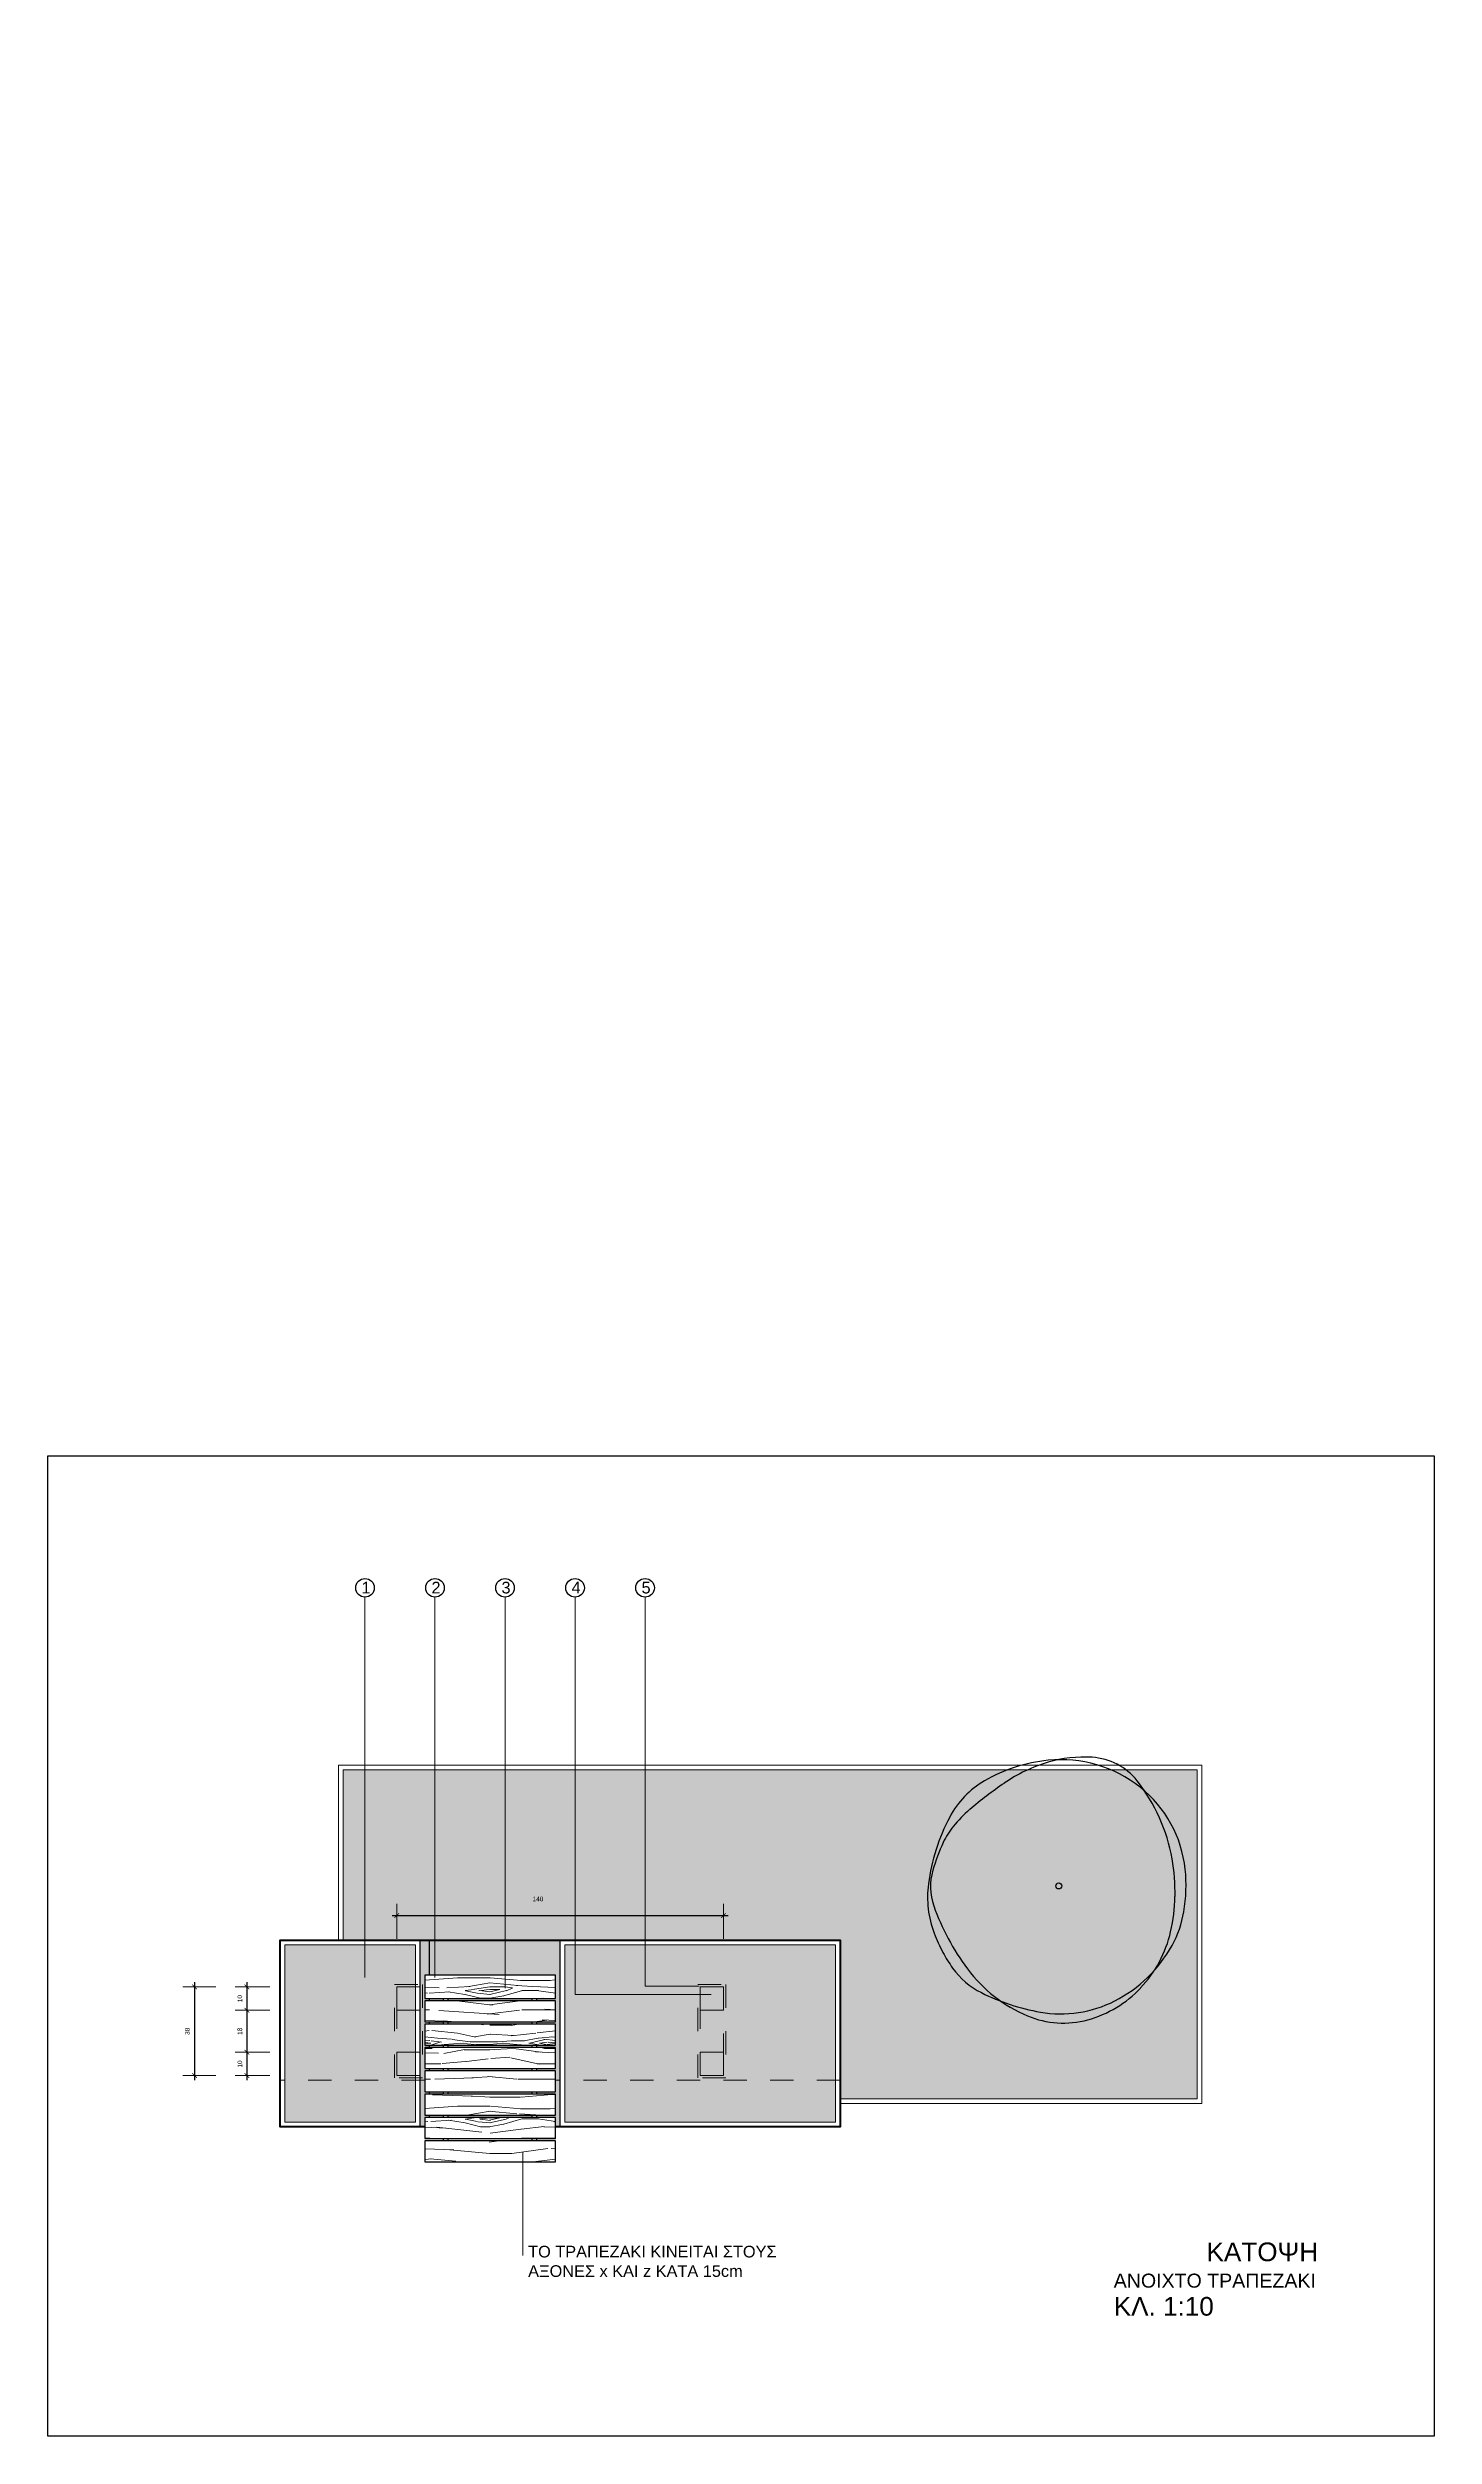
# Model space of a CAD drawing. Header units: millimetres. Extents: x -2.1 to 56.3, y -12 to 10.2.
# Drawn here: x 7 to 12.94, y 0 to 10.23 of the extents above; entities that cross this region are included whole.
import ezdxf

# ---------------------------------------------------------------- set-up
doc = ezdxf.new("R2010")
doc.units = ezdxf.units.MM
doc.header["$LTSCALE"] = 0.01
doc.linetypes.add('ACAD_ISO02W100', pattern=[15, 12, -3])
for name, color, linetype, lineweight in [('0.4', 252, 'Continuous', 40), ('CONCRETE', 253, 'Continuous', 30), ('DIMS', 30, 'Continuous', 15), ('HIDDEN', 254, 'Continuous', 20), ('METAL', 4, 'Continuous', 25), ('PROVOLH', 81, 'Continuous', 5), ('SYMBOLS', 51, 'Continuous', 15), ('WOOD', 33, 'Continuous', 30)]:
    doc.layers.add(name, color=color, linetype=linetype, lineweight=lineweight)
doc.layers.add('HATCH GARBILO', color=253, linetype='Continuous', lineweight=18, true_color=0xa1a290)
doc.layers.add('HATCH WOOD', color=35, linetype='Continuous', lineweight=9, true_color=0x96704a)
doc.layers.add('TREE', color=97, linetype='Continuous', lineweight=25, true_color=0x3f8845, transparency=0.3)
doc.layers.add('ΤΕΧΤ', color=35, linetype='Continuous')
doc.styles.add('Century Gothic', font='GOTHIC.TTF')
doc.styles.get("Standard").update_dxf_attribs({"font": 'arial.ttf'})
doc.dimstyles.new('MY DIM.', dxfattribs={"dimscale": 100, "dimtxt": 0.0002, "dimasz": 0.0002, "dimexe": 0.0005, "dimexo": 0.001, "dimgap": 0.0002, "dimtad": 1, "dimdec": 0, "dimlfac": 100, "dimzin": 4, "dimdsep": 46, "dimtxsty": 'Century Gothic', "dimblk": 'ARCHTICK', "dimcen": 0.0015, "dimdle": 0.0002, "dimclrd": 256, "dimclre": 256, "dimadec": 0, "dimazin": 1, "dimtfac": 1, "dimtdec": 0, "dimtix": 1, "dimtofl": 0, "dimtmove": 2, "dimatfit": 0, "dimfxl": 1.0035, "dimtolj": 1, "dimtzin": 0, "dimlwe": -1, "dimarcsym": 0})

msp = doc.modelspace()

# ---------------------------------------------------------------- texts
at = {"layer": 'WOOD', "insert": (11.209, 0.83), "char_height": 0.08, "attachment_point": 1}
msp.add_mtext_dynamic_manual_height_columns('\\pi0.75549;ΚΑΤΟΨΗ\\P\\pi0.35792;{\\H0.75x;ANOIXTO ΤΡΑΠΕΖΑΚΙ\\P\\pi0.80138;}ΚΛ. 1:10', width=1.21666, gutter_width=12.5, heights=[0], dxfattribs=at)
at = {"layer": 'ΤΕΧΤ', "char_height": 0.05, "attachment_point": 1}
for s, width, insert in [('1', 0.2509, (8.344, 3.661)), ('2', 0.2509, (8.644, 3.661)), ('3', 0.2509, (8.944, 3.661)), ('4', 0.2509, (9.244, 3.661)), ('5', 0.2509, (9.544, 3.661)), ('TO TΡΑΠΕΖΑΚΙ ΚΙΝΕΙΤΑΙ ΣΤΟΥΣ ΑΞΟΝΕΣ x ΚΑΙ z ΚΑΤΑ 15cm ', 1.16232, (9.058, 0.816))]:
    msp.add_mtext_dynamic_manual_height_columns(s, width=width, gutter_width=0.5, heights=[0], dxfattribs=dict(at, insert=insert))

# ---------------------------------------------------------------- blocks, each defined once
blk = doc.blocks.new('i-tree07')
at = {"color": 0, "linetype": 'ByBlock', "lineweight": -2}
blk.add_circle((-0.041, 0.021), 0.0552, dxfattribs=at)
for centre, radius, start, end in [((0.06, -0.594), 2.957, 95.7738, 119.9478), ((0.565, -0.429), 2.856, 106.37, 124.4463), ((0.433, 0.02), 2.388, 86.5866, 106.37), ((0, 0), 2.36, 51.539, 95.7738), ((0.507, 1.256), 1.15, 38.2095, 86.5866), ((-0.581, 0.52), 1.672, 119.9478, 152.2852), ((3.425, -4.598), 7.911, 124.4463, 130.3029), ((-1.141, -0.042), 3.248, 9.9836, 38.2095), ((0.077, 0.097), 2.236, 6.0228, 51.539), ((-0.223, -0.297), 2.272, 130.3029, 141.2439), ((1.236, -0.435), 3.725, 152.2852, 172.4004), ((-0.846, 0.204), 1.473, 141.2439, 154.9918), ((1.077, -0.694), 3.595, 154.9918, 163.7791), ((-1.507, -0.106), 3.62, 358.8879, 9.9836), ((-0.614, -0.188), 1.859, 172.4004, 201.0273), ((-1.342, 0.01), 1.076, 163.7791, 199.3822), ((-0.554, 0.031), 2.871, 350.2306, 6.0228), ((1.76, 1.101), 4.364, 199.3822, 216.8466), ((-1.069, -0.114), 3.181, 347.0495, 358.8879), ((0.728, 0.327), 3.296, 201.0273, 207.8189), ((-0.174, -0.32), 2.263, 316.7622, 347.0495), ((0.291, -0.115), 2.014, 331.3474, 350.2306), ((0.045, -0.033), 2.524, 207.8189, 215.5825), ((-0.135, 0.118), 2.498, 296.8805, 331.3474), ((-0.824, -0.655), 1.455, 215.5825, 243.3836), ((0.435, 0.108), 2.709, 216.8466, 247.0468), ((0.295, 1.578), 3.953, 243.3836, 260.1463), ((-0.004, -0.141), 2.208, 260.1463, 296.8805), ((-0.063, -0.425), 2.11, 285.3697, 316.7622), ((0.044, -0.815), 1.706, 247.0468, 285.3697)]:
    blk.add_arc(centre, radius, start, end, dxfattribs=at)
blk = doc.blocks.new('_ArchTick')
at = {"color": 0, "linetype": 'ByBlock', "const_width": 0.15}
blk.add_lwpolyline([(-0.5, -0.5), (0.5, 0.5)], dxfattribs=at)
blk = doc.blocks.new('*D20')
at = {"layer": 'Defpoints', "color": 0, "transparency": 16777216}
for p in [(7.82, 1.925), (7.629, 1.545), (7.82, 1.545)]:
    blk.add_point(p, dxfattribs=at)
at = {"layer": 'DIMS', "lineweight": -2, "transparency": 16777216}
blk.add_line((7.629, 1.945), (7.629, 1.525), dxfattribs=at)
at = {"layer": 'DIMS', "transparency": 16777216}
for p, q in [((7.72, 1.925), (7.579, 1.925)), ((7.72, 1.545), (7.579, 1.545))]:
    blk.add_line(p, q, dxfattribs=at)
at = {"layer": 'DIMS', "lineweight": -2, "transparency": 16777216, "xscale": 0.02, "yscale": 0.02, "zscale": 0.02}
for p, rotation in [((7.629, 1.925), 90), ((7.629, 1.545), 270)]:
    blk.add_blockref('_ArchTick', p, dxfattribs=dict(at, rotation=rotation))
at = {"layer": 'DIMS', "color": 0, "transparency": 16777216, "insert": (7.598, 1.735), "char_height": 0.02, "attachment_point": 5, "rotation": 90, "style": 'Century Gothic'}
blk.add_mtext('\\A1;38', dxfattribs=at)
blk = doc.blocks.new('*D21')
at = {"layer": 'Defpoints', "color": 0, "transparency": 16777216}
for p in [(8.051, 1.925), (7.853, 1.825), (8.051, 1.825)]:
    blk.add_point(p, dxfattribs=at)
at = {"layer": 'DIMS', "lineweight": -2, "transparency": 16777216}
blk.add_line((7.853, 1.945), (7.853, 1.805), dxfattribs=at)
at = {"layer": 'DIMS', "transparency": 16777216}
for p, q in [((7.951, 1.925), (7.803, 1.925)), ((7.951, 1.825), (7.803, 1.825))]:
    blk.add_line(p, q, dxfattribs=at)
at = {"layer": 'DIMS', "lineweight": -2, "transparency": 16777216, "xscale": 0.02, "yscale": 0.02, "zscale": 0.02}
for p, rotation in [((7.853, 1.925), 90), ((7.853, 1.825), 270)]:
    blk.add_blockref('_ArchTick', p, dxfattribs=dict(at, rotation=rotation))
at = {"layer": 'DIMS', "color": 0, "transparency": 16777216, "insert": (7.823, 1.875), "char_height": 0.02, "attachment_point": 5, "rotation": 90, "style": 'Century Gothic'}
blk.add_mtext('\\A1;10', dxfattribs=at)
blk = doc.blocks.new('*D22')
at = {"layer": 'Defpoints', "color": 0, "transparency": 16777216}
for p in [(8.051, 1.825), (7.853, 1.645), (8.051, 1.645)]:
    blk.add_point(p, dxfattribs=at)
at = {"layer": 'DIMS', "lineweight": -2, "transparency": 16777216}
blk.add_line((7.853, 1.845), (7.853, 1.625), dxfattribs=at)
at = {"layer": 'DIMS', "transparency": 16777216}
for p, q in [((7.951, 1.825), (7.803, 1.825)), ((7.951, 1.645), (7.803, 1.645))]:
    blk.add_line(p, q, dxfattribs=at)
at = {"layer": 'DIMS', "lineweight": -2, "transparency": 16777216, "xscale": 0.02, "yscale": 0.02, "zscale": 0.02}
for p, rotation in [((7.853, 1.825), 90), ((7.853, 1.645), 270)]:
    blk.add_blockref('_ArchTick', p, dxfattribs=dict(at, rotation=rotation))
at = {"layer": 'DIMS', "color": 0, "transparency": 16777216, "insert": (7.823, 1.735), "char_height": 0.02, "attachment_point": 5, "rotation": 90, "style": 'Century Gothic'}
blk.add_mtext('\\A1;18', dxfattribs=at)
blk = doc.blocks.new('*D23')
at = {"layer": 'Defpoints', "color": 0, "transparency": 16777216}
for p in [(8.051, 1.645), (7.853, 1.545), (8.051, 1.545)]:
    blk.add_point(p, dxfattribs=at)
at = {"layer": 'DIMS', "transparency": 16777216}
for p, q in [((7.951, 1.645), (7.803, 1.645)), ((7.951, 1.545), (7.803, 1.545))]:
    blk.add_line(p, q, dxfattribs=at)
at = {"layer": 'DIMS', "lineweight": -2, "transparency": 16777216}
blk.add_line((7.853, 1.665), (7.853, 1.525), dxfattribs=at)
at = {"layer": 'DIMS', "lineweight": -2, "transparency": 16777216, "xscale": 0.02, "yscale": 0.02, "zscale": 0.02}
for p, rotation in [((7.853, 1.645), 90), ((7.853, 1.545), 270)]:
    blk.add_blockref('_ArchTick', p, dxfattribs=dict(at, rotation=rotation))
at = {"layer": 'DIMS', "color": 0, "transparency": 16777216, "insert": (7.823, 1.595), "char_height": 0.02, "attachment_point": 5, "rotation": 90, "style": 'Century Gothic'}
blk.add_mtext('\\A1;10', dxfattribs=at)
blk = doc.blocks.new('*D24')
at = {"layer": 'Defpoints', "color": 0, "transparency": 16777216}
for p in [(9.895, 2.231), (8.495, 2.031), (9.895, 2.031)]:
    blk.add_point(p, dxfattribs=at)
at = {"layer": 'DIMS', "transparency": 16777216}
for p, q in [((8.495, 2.131), (8.495, 2.281)), ((9.895, 2.131), (9.895, 2.281))]:
    blk.add_line(p, q, dxfattribs=at)
at = {"layer": 'DIMS', "lineweight": -2, "transparency": 16777216}
blk.add_line((8.475, 2.231), (9.915, 2.231), dxfattribs=at)
at = {"layer": 'DIMS', "lineweight": -2, "transparency": 16777216, "xscale": 0.02, "yscale": 0.02, "zscale": 0.02, "rotation": 180}
blk.add_blockref('_ArchTick', (8.495, 2.231), dxfattribs=at)
at = {"layer": 'DIMS', "lineweight": -2, "transparency": 16777216, "xscale": 0.02, "yscale": 0.02, "zscale": 0.02}
blk.add_blockref('_ArchTick', (9.895, 2.231), dxfattribs=at)
at = {"layer": 'DIMS', "color": 0, "transparency": 16777216, "insert": (9.1, 2.302), "char_height": 0.02, "attachment_point": 5, "style": 'Century Gothic'}
blk.add_mtext('\\A1;140', dxfattribs=at)

# ---------------------------------------------------------------- dimensions: what is measured, and where the dimension line sits
at = {"layer": 'DIMS'}
dim = msp.add_linear_dim(base=(9.895, 2.231), p1=(8.495, 2.031), p2=(9.895, 2.031), dimstyle='MY DIM.', dxfattribs=at)
dim.commit()
dim.dimension.update_dxf_attribs({"geometry": '*D24', "text_midpoint": (9.1, 2.302), "dimtype": 160})
for base, p1, p2, picture, middle in [((7.629, 1.545), (7.82, 1.925), (7.82, 1.545), '*D20', (7.598, 1.735)), ((7.853, 1.825), (8.051, 1.925), (8.051, 1.825), '*D21', (7.823, 1.875)), ((7.853, 1.645), (8.051, 1.825), (8.051, 1.645), '*D22', (7.823, 1.735)), ((7.853, 1.545), (8.051, 1.645), (8.051, 1.545), '*D23', (7.823, 1.595))]:
    dim = msp.add_linear_dim(base=base, p1=p1, p2=p2, angle=90, dimstyle='MY DIM.', dxfattribs=at)
    dim.commit()
    dim.dimension.update_dxf_attribs({"geometry": picture, "text_midpoint": middle})

# ---------------------------------------------------------------- hatches: boundary and pattern name
at = {"layer": 'DIMS', "transparency": 33554457}
h = msp.add_hatch(color=256, dxfattribs=at)
h.dxf.hatch_style = 1
h.paths.add_polyline_path([(7.292, 10.147), (7.42, 10.147), (7.42, 10.234), (7.292, 10.234)], flags=9)
at = {"layer": 'HATCH GARBILO', "transparency": 33554585}
h = msp.add_hatch(dxfattribs=at)
h.set_pattern_fill('DOTS', color=256, scale=0.0061)
h.set_pattern_definition([(0, (7.87, 0.615), (0.004841875, 0.00968375), [0, -0.00968375])])
h.paths.add_polyline_path([(10.375, 2.105), (9.215, 2.105), (9.215, 1.345), (10.375, 1.345)])
h.paths.add_polyline_path([(8.575, 2.105), (8.015, 2.105), (8.015, 1.345), (8.575, 1.345)])
at = {"layer": 'HATCH GARBILO', "transparency": 33554483}
h = msp.add_hatch(color=256, dxfattribs=at)
h.dxf.hatch_style = 1
h.paths.add_polyline_path([(8.635, 2.125), (8.595, 2.125), (8.595, 1.525), (8.615, 1.525), (8.615, 1.565), (8.635, 1.565), (8.635, 1.575), (8.615, 1.575), (8.615, 1.665), (8.635, 1.665), (8.635, 1.675), (8.615, 1.675), (8.615, 1.765), (8.635, 1.765), (8.635, 1.775), (8.615, 1.775), (8.615, 1.865), (8.635, 1.865), (8.635, 1.875), (8.615, 1.875), (8.615, 1.975), (8.635, 1.975)])
h.paths.add_polyline_path([(8.615, 1.465), (8.635, 1.465), (8.635, 1.475), (8.615, 1.475), (8.615, 1.525), (8.595, 1.525), (8.595, 1.325), (8.615, 1.325), (8.615, 1.365), (8.635, 1.365), (8.635, 1.375), (8.615, 1.375)])
at = {"layer": 'HATCH GARBILO', "transparency": 33554457}
h = msp.add_hatch(color=256, dxfattribs=at)
h.dxf.hatch_style = 1
h.paths.add_polyline_path([(9.195, 2.125), (8.635, 2.125), (8.635, 1.975), (9.175, 1.975), (9.175, 1.875), (9.095, 1.875), (9.095, 1.865), (9.175, 1.865), (9.175, 1.775), (9.095, 1.775), (9.095, 1.765), (9.175, 1.765), (9.175, 1.675), (9.095, 1.675), (9.095, 1.665), (9.175, 1.665), (9.175, 1.575), (9.095, 1.575), (9.095, 1.565), (9.175, 1.565), (9.175, 1.525), (9.195, 1.525)])
h = msp.add_hatch(color=256, dxfattribs=at)
h.dxf.hatch_style = 1
h.paths.add_polyline_path([(9.075, 1.375), (8.715, 1.375), (8.715, 1.365), (9.075, 1.365)])
h.paths.add_polyline_path([(9.075, 1.475), (8.715, 1.475), (8.715, 1.465), (9.075, 1.465)])
h.paths.add_polyline_path([(9.075, 1.575), (8.715, 1.575), (8.715, 1.565), (9.075, 1.565)])
h.paths.add_polyline_path([(9.075, 1.675), (8.715, 1.675), (8.715, 1.665), (9.075, 1.665)])
h.paths.add_polyline_path([(9.075, 1.775), (8.715, 1.775), (8.715, 1.765), (9.075, 1.765)])
h.paths.add_polyline_path([(9.075, 1.875), (8.715, 1.875), (8.715, 1.865), (9.075, 1.865)])
h.paths.add_polyline_path([(9.195, 1.525), (9.175, 1.525), (9.175, 1.475), (9.095, 1.475), (9.095, 1.465), (9.175, 1.465), (9.175, 1.375), (9.095, 1.375), (9.095, 1.365), (9.175, 1.365), (9.175, 1.325), (9.195, 1.325)])
h.paths.add_polyline_path([(8.695, 1.375), (8.635, 1.375), (8.635, 1.365), (8.695, 1.365)])
h.paths.add_polyline_path([(8.695, 1.475), (8.635, 1.475), (8.635, 1.465), (8.695, 1.465)])
h.paths.add_polyline_path([(8.695, 1.575), (8.635, 1.575), (8.635, 1.565), (8.695, 1.565)])
h.paths.add_polyline_path([(8.695, 1.675), (8.635, 1.675), (8.635, 1.665), (8.695, 1.665)])
h.paths.add_polyline_path([(8.695, 1.875), (8.635, 1.875), (8.635, 1.865), (8.695, 1.865)])
h.paths.add_polyline_path([(8.695, 1.775), (8.635, 1.775), (8.635, 1.765), (8.695, 1.765)])
at = {"layer": 'HATCH WOOD', "transparency": 33554623}
h = msp.add_hatch(dxfattribs=at)
h.set_pattern_fill('AR-SAND', color=256, scale=0.00089)
h.set_pattern_definition([(37.5, (1.74, -8.093034), (-0.00142403, 0.04355778), [0, -0.03436112, 0, -0.0384302, 0, -0.03673475]), (7.5, (1.74, -8.093034), (0.04000757, 0.06379743), [0, -0.01853692, 0, -0.03097022, 0, -0.01186815]), (327.5, (1.712194, -8.093034), (0.07039832, 0.00012791), [0, -0.011303, 0, -0.0406908, 0, -0.0531241]), (317.5, (1.712194, -8.093034), (0.06795652, 0.0198407), [0, -0.0056515, 0, -0.02667508, 0, -0.0305181])])
h.paths.add_polyline_path([(11.925, 2.855), (8.265, 2.855), (8.265, 2.125), (10.395, 2.125), (10.395, 1.445), (11.925, 1.445)])
at = {"layer": 'HATCH WOOD', "transparency": 33554636}
h = msp.add_hatch(dxfattribs=at)
h.set_pattern_fill('4WOOD006', color=256, scale=0.55, pattern_type=2)
h.set_pattern_definition([(349.6952, (1.9105, -7.669534), (3.30000053, -0.54999718), [0.061492, -6.087695]), (0, (1.971, -7.68053), (0.55, 0.55), [0.0605, -0.4895]), (18.4349, (2.0315, -7.68053), (1.1000002, 0.549999), [0.052177, -1.687075]), (172.875, (2.081, -7.664034), (3.8500002, -0.54999906), [0.044343, -4.3899]), (174.8056, (2.037, -7.658534), (5.50000037, -0.54999737), [0.06075, -6.014199]), (194.0362, (1.9765, -7.65303), (-1.6500003, -0.549999), [0.068031, -2.199677]), (9.4623, (1.9545, -7.66953), (2.7500004, 0.549999), [0.033455, -3.312064]), (353.6598, (1.9875, -7.664034), (-4.39999967, 0.55000087), [0.049805, -4.930657]), (185.7106, (2.037, -7.669534), (-4.94999968, -0.55000072), [0.055274, -5.472157]), (168.6901, (1.982, -7.67503), (2.2000004, -0.5499987), [0.028044, -2.776416]), (354.8056, (1.861, -7.675034), (-5.50000037, 0.54999737), [0.06075, -6.014199]), (348.6901, (1.9215, -7.68053), (-2.2000004, 0.5499987), [0.05609, -2.748371]), (0, (1.9765, -7.69153), (0.55, 0.55), [0.066, -0.484]), (20.556, (2.0425, -7.691534), (2.750001, 1.0999978), [0.046992, -4.65221]), (3.8141, (2.0865, -7.675034), (7.69999964, 0.55000337), [0.082683, -8.18563]), (354.8056, (2.169, -7.669534), (-5.50000037, 0.54999737), [0.06075, -6.014199]), (0, (2.2295, -7.67503), (0.55, 0.55), [0.0605, -0.4895]), (5.1944, (1.74, -7.675034), (5.50000037, 0.54999737), [0.06075, -6.014199]), (354.8056, (1.8005, -7.669534), (-5.50000037, 0.54999737), [0.06075, -6.014199]), (0, (1.74, -7.66403), (0.55, 0.55), [0.033, -0.517]), (5.1944, (1.773, -7.664034), (5.50000037, 0.54999737), [0.06075, -6.014199]), (0, (1.8335, -7.65853), (0.55, 0.55), [0.055, -0.495]), (10.3048, (1.8885, -7.658534), (-3.30000053, -0.54999718), [0.061492, -6.087695]), (5.1944, (1.949, -7.647534), (5.50000037, 0.54999737), [0.06075, -6.014199]), (354.8056, (2.0095, -7.642034), (-5.50000037, 0.54999737), [0.06075, -6.014199]), (354.8056, (2.07, -7.647534), (-5.50000037, 0.54999737), [0.06075, -6.014199]), (351.8699, (2.1305, -7.65303), (-3.2999999, 0.54999965), [0.077782, -3.811305]), (0, (2.2075, -7.66403), (0.55, 0.55), [0.0825, -0.4675]), (347.4712, (2.1855, -7.994034), (2.75000018, -0.54999978), [0.050707, -5.020042]), (354.2894, (2.235, -8.005034), (-4.94999968, 0.55000072), [0.055274, -5.472157]), (8.1301, (2.1855, -7.99403), (3.2999999, 0.54999965), [0.038891, -3.850196]), (9.4623, (2.224, -7.98853), (2.7500004, 0.549999), [0.06691, -3.278609]), (0, (1.74, -7.97753), (0.55, 0.55), [0.066, -0.484]), (350.5377, (1.806, -7.97753), (-2.7500004, 0.549999), [0.033455, -3.312064]), (201.8014, (1.839, -7.98303), (1.65000015, 0.54999995), [0.029619, -2.932222]), (192.9946, (1.8115, -7.994034), (4.95000042, 1.09999867), [0.07338, -7.264536]), (352.875, (2.246, -7.994034), (-3.8500002, 0.54999906), [0.044343, -4.3899]), (7.125, (2.246, -7.994034), (3.8500002, 0.54999906), [0.044343, -4.3899]), (0, (1.74, -7.98853), (0.55, 0.55), [0.044, -0.506]), (194.0362, (1.784, -7.98853), (-1.6500003, -0.549999), [0.045354, -2.222354]), (356.6335, (1.861, -7.972034), (-8.79999963, 0.55000603), [0.093662, -9.272501]), (357.7094, (1.9545, -7.977534), (-13.20000007, 0.549997664), [0.13761, -13.623386]), (3.1798, (2.092, -7.983034), (9.35000028, 0.54999507), [0.099153, -9.816113]), (9.4623, (2.191, -7.97753), (2.7500004, 0.549999), [0.100366, -3.245154]), (10.3048, (1.74, -8.027034), (-3.30000053, -0.54999718), [0.061492, -6.087695]), (15.9454, (1.8005, -8.01603), (-2.20000007, -0.54999994), [0.080081, -3.92398]), (0, (1.8775, -7.99403), (0.55, 0.55), [0.0715, -0.4785]), (351.8699, (1.949, -7.99403), (-3.2999999, 0.54999965), [0.077782, -3.811305]), (3.5763, (2.026, -8.005034), (8.25000036, 0.54999489), [0.088172, -8.728999]), (351.2538, (2.114, -7.999534), (3.84999963, -0.55000231), [0.072341, -7.16178]), (345.9638, (2.1855, -8.01053), (-1.6500003, 0.549999), [0.068031, -2.199677]), (0, (2.2515, -8.02703), (0.55, 0.55), [0.0385, -0.5115]), (174.8056, (1.861, -7.972034), (5.50000037, -0.54999737), [0.121499, -5.95345]), (355.2364, (1.74, -7.939034), (-6.05000052, 0.54999534), [0.132458, -6.49042]), (0, (1.872, -7.95003), (0.55, 0.55), [0.1265, -0.4235]), (4.0856, (1.9985, -7.950034), (7.15000008, 0.54999787), [0.154392, -7.565225]), (0, (2.1525, -7.93903), (0.55, 0.55), [0.1375, -0.4125]), (7.125, (1.74, -8.054534), (3.8500002, 0.54999906), [0.133027, -4.301214]), (6.3402, (1.872, -8.038034), (4.39999967, 0.55000087), [0.09961, -4.880852]), (357.5104, (1.971, -8.027034), (-12.099999714, 0.550009826), [0.126619, -12.535332]), (353.4802, (2.0975, -8.032534), (-14.299999885, 1.649999739), [0.193753, -19.181554]), (3.0128, (1.74, -7.697034), (9.900000006, 0.55000226), [0.104645, -10.359819]), (351.8699, (1.8445, -7.69153), (-3.2999999, 0.54999965), [0.116673, -3.772415]), (357.6141, (1.96, -7.708034), (-12.65000029, 0.549990524), [0.132114, -13.079339]), (10.6197, (2.092, -7.713534), (-6.04999912, -1.10000445), [0.089533, -8.863818]), (0, (2.18, -7.69703), (0.55, 0.55), [0.11, -0.44]), (356.8202, (1.74, -7.631034), (-9.35000028, 0.54999507), [0.099153, -9.816113]), (6.009, (1.839, -7.636534), (-5.49999986, -0.549999625), [0.105078, -10.402658]), (6.7098, (1.9435, -7.625534), (-4.95000055, -0.549996635), [0.094145, -9.320339]), (354.2894, (2.037, -7.614534), (-4.94999968, 0.55000072), [0.110549, -5.416883]), (347.9052, (2.147, -7.625534), (-4.94999923, 1.1000037), [0.078748, -7.796054]), (9.4623, (2.224, -7.64203), (2.7500004, 0.549999), [0.06691, -3.278609]), (3.8141, (1.74, -7.735534), (7.69999964, 0.55000337), [0.082683, -8.18563]), (347.1957, (1.8225, -7.730034), (-7.149998816, 1.650004063), [0.124085, -12.28448]), (0, (1.9435, -7.75753), (0.55, 0.55), [0.1375, -0.4125]), (5.4403, (2.081, -7.757534), (-6.05000017, -0.549996354), [0.116023, -11.48624]), (6.7098, (2.1965, -7.746534), (-4.95000055, -0.549996635), [0.094145, -9.320339]), (0, (1.74, -7.59253), (0.55, 0.55), [0.0935, -0.4565]), (8.1301, (1.8335, -7.59253), (3.2999999, 0.54999965), [0.155564, -3.733524]), (357.6141, (1.9875, -7.570534), (-12.65000029, 0.549990524), [0.132114, -13.079339]), (354.4725, (2.1195, -7.576034), (11.550000946, -1.09999196), [0.171296, -16.958356]), (6.8428, (1.74, -8.093034), (-9.34999965, -1.1000044), [0.138487, -13.71016]), (0, (1.8775, -8.07653), (0.55, 0.55), [0.154, -0.396]), (356.3478, (2.0315, -8.076534), (-17.050000518, 1.099993014), [0.259026, -25.64358]), (0, (1.74, -7.90053), (0.55, 0.55), [0.132, -0.418]), (4.7636, (1.872, -7.900534), (6.05000052, 0.54999534), [0.132458, -6.49042]), (358.1524, (2.004, -7.889534), (-16.500000255, 0.549996887), [0.170589, -16.88828]), (357.2737, (2.1745, -7.895034), (-11.00000016, 0.54999781), [0.115631, -11.447457]), (354.8056, (1.74, -7.812534), (-5.50000037, 0.54999737), [0.121499, -5.95345]), (0, (1.861, -7.82353), (0.55, 0.55), [0.176, -0.374]), (1.9092, (2.037, -7.823534), (15.949999467, 0.550013333), [0.165092, -16.344072]), (3.5763, (2.202, -7.818034), (8.25000036, 0.54999489), [0.088172, -8.728999])])
h.paths.add_polyline_path([(9.175, 1.975), (8.615, 1.975), (8.615, 1.875), (9.175, 1.875)])
h.paths.add_polyline_path([(9.175, 1.865), (8.615, 1.865), (8.615, 1.775), (9.175, 1.775)])
h.paths.add_polyline_path([(9.175, 1.765), (8.615, 1.765), (8.615, 1.675), (9.175, 1.675)])
h.paths.add_polyline_path([(9.175, 1.665), (8.615, 1.665), (8.615, 1.575), (9.175, 1.575)])
h.paths.add_polyline_path([(9.175, 1.565), (8.615, 1.565), (8.615, 1.475), (9.175, 1.475)])
h.paths.add_polyline_path([(9.175, 1.465), (8.615, 1.465), (8.615, 1.375), (9.175, 1.375)])
h.paths.add_polyline_path([(9.175, 1.365), (8.615, 1.365), (8.615, 1.275), (9.175, 1.275)])
h.paths.add_polyline_path([(9.175, 1.265), (8.615, 1.265), (8.615, 1.175), (9.175, 1.175)])

# ---------------------------------------------------------------- linework, layer by layer
msp.add_lwpolyline([(9.97, 4.2), (12.94, 4.2), (12.94, 0), (9.97, 0), (7, 0), (7, 4.2)], close=True)
at = {"layer": '0.4'}
msp.add_lwpolyline([(8.615, 1.325), (7.995, 1.325), (7.995, 2.125), (10.395, 2.125), (10.395, 1.325), (9.175, 1.325)], dxfattribs=at)
at = {"layer": 'CONCRETE'}
for p, q in [((8.595, 1.325), (8.595, 2.125)), ((8.635, 1.975), (8.635, 2.125)), ((9.195, 1.325), (9.195, 2.125)), ((8.635, 1.865), (8.635, 1.875)), ((8.635, 1.765), (8.635, 1.775)), ((8.635, 1.665), (8.635, 1.675)), ((8.635, 1.565), (8.635, 1.575)), ((8.635, 1.465), (8.635, 1.475)), ((8.635, 1.365), (8.635, 1.375))]:
    msp.add_line(p, q, dxfattribs=at)
msp.add_lwpolyline([(8.615, 1.325), (7.995, 1.325), (7.995, 2.125), (10.395, 2.125), (10.395, 1.325), (9.175, 1.325)], dxfattribs=at)
at = {"layer": 'HIDDEN', "linetype": 'ACAD_ISO02W100', "ltscale": 0.04}
for p, q in [((8.615, 1.525), (7.995, 1.525)), ((8.615, 1.525), (7.995, 1.525)), ((10.395, 1.525), (9.175, 1.525)), ((10.395, 1.525), (9.175, 1.525))]:
    msp.add_line(p, q, dxfattribs=at)
for points in [[(8.485, 1.935), (8.605, 1.935), (8.605, 1.535), (8.485, 1.535)], [(8.495, 1.825), (8.595, 1.825), (8.595, 1.925), (8.495, 1.925)], [(8.495, 1.925), (8.595, 1.925), (8.595, 1.545), (8.495, 1.545)], [(9.785, 1.935), (9.905, 1.935), (9.905, 1.535), (9.785, 1.535)], [(9.795, 1.825), (9.895, 1.825), (9.895, 1.925), (9.795, 1.925)], [(9.795, 1.925), (9.895, 1.925), (9.895, 1.545), (9.795, 1.545)], [(8.495, 1.545), (8.595, 1.545), (8.595, 1.645), (8.495, 1.645)], [(9.795, 1.545), (9.895, 1.545), (9.895, 1.645), (9.795, 1.645)]]:
    msp.add_lwpolyline(points, close=True, dxfattribs=at)
at = {"layer": 'METAL'}
for p, q in [((8.695, 1.865), (8.695, 1.875)), ((8.715, 1.865), (8.715, 1.875)), ((9.075, 1.865), (9.075, 1.875)), ((9.095, 1.865), (9.095, 1.875)), ((8.695, 1.765), (8.695, 1.775)), ((8.715, 1.765), (8.715, 1.775)), ((9.075, 1.765), (9.075, 1.775)), ((9.095, 1.765), (9.095, 1.775)), ((8.695, 1.665), (8.695, 1.675)), ((8.715, 1.665), (8.715, 1.675)), ((9.075, 1.665), (9.075, 1.675)), ((9.095, 1.665), (9.095, 1.675)), ((8.695, 1.565), (8.695, 1.575)), ((8.715, 1.565), (8.715, 1.575)), ((9.075, 1.565), (9.075, 1.575)), ((9.095, 1.565), (9.095, 1.575)), ((8.695, 1.465), (8.695, 1.475)), ((8.715, 1.465), (8.715, 1.475)), ((9.075, 1.465), (9.075, 1.475)), ((9.095, 1.465), (9.095, 1.475)), ((8.695, 1.365), (8.695, 1.375)), ((8.715, 1.365), (8.715, 1.375)), ((9.075, 1.365), (9.075, 1.375)), ((9.095, 1.365), (9.095, 1.375)), ((8.695, 1.265), (8.695, 1.275)), ((8.715, 1.265), (8.715, 1.275)), ((9.075, 1.265), (9.075, 1.275)), ((9.095, 1.265), (9.095, 1.275))]:
    msp.add_line(p, q, dxfattribs=at)
at = {"layer": 'PROVOLH'}
for points in [[(8.245, 2.125), (8.245, 2.875), (11.945, 2.875), (11.945, 1.425), (10.395, 1.425)], [(8.265, 2.125), (8.265, 2.855), (11.925, 2.855), (11.925, 1.445), (10.395, 1.445)]]:
    msp.add_lwpolyline(points, dxfattribs=at)
for points in [[(8.575, 2.105), (8.575, 1.345), (8.015, 1.345), (8.015, 2.105)], [(9.215, 1.345), (9.215, 2.105), (10.375, 2.105), (10.375, 1.345)]]:
    msp.add_lwpolyline(points, close=True, dxfattribs=at)
at = {"layer": 'SYMBOLS'}
for p, q in [((8.359, 1.966), (8.359, 3.595)), ((8.659, 1.966), (8.659, 3.595)), ((8.959, 1.92), (8.959, 3.595)), ((9.259, 1.892), (9.259, 3.595)), ((9.559, 1.929), (9.559, 3.595)), ((9.259, 1.892), (9.842, 1.892)), ((9.559, 1.929), (9.791, 1.929)), ((9.036, 1.216), (9.036, 0.774))]:
    msp.add_line(p, q, dxfattribs=at)
at = {"layer": 'WOOD'}
for points in [[(8.615, 1.975), (8.615, 1.875), (9.175, 1.875), (9.175, 1.975)], [(8.615, 1.865), (8.615, 1.775), (9.175, 1.775), (9.175, 1.865)], [(8.615, 1.765), (8.615, 1.675), (9.175, 1.675), (9.175, 1.765)], [(8.615, 1.665), (8.615, 1.575), (9.175, 1.575), (9.175, 1.665)], [(8.615, 1.565), (8.615, 1.475), (9.175, 1.475), (9.175, 1.565)], [(8.615, 1.465), (8.615, 1.375), (9.175, 1.375), (9.175, 1.465)], [(8.615, 1.365), (8.615, 1.275), (9.175, 1.275), (9.175, 1.365)], [(8.615, 1.265), (8.615, 1.175), (9.175, 1.175), (9.175, 1.265)]]:
    msp.add_lwpolyline(points, close=True, dxfattribs=at)
at = {"layer": 'ΤΕΧΤ'}
for centre in [(8.359, 3.635), (8.659, 3.635), (8.959, 3.635), (9.259, 3.635), (9.559, 3.635)]:
    msp.add_circle(centre, 0.0398, dxfattribs=at)

# ---------------------------------------------------------------- block references
at = {"layer": 'TREE', "xscale": 0.2312514262204872, "yscale": 0.2312514262204872, "zscale": 0.2312514262204872}
msp.add_blockref('i-tree07', (11.341, 2.353), dxfattribs=at)

msp.set_redraw_order([(e.dxf.handle, doc.entitydb.next_handle()) for e in msp.query("TEXT MTEXT ATTDEF DIMENSION ARC_DIMENSION")])  # texts and dimensions are drawn at this point

doc.saveas('drawing.dxf')
